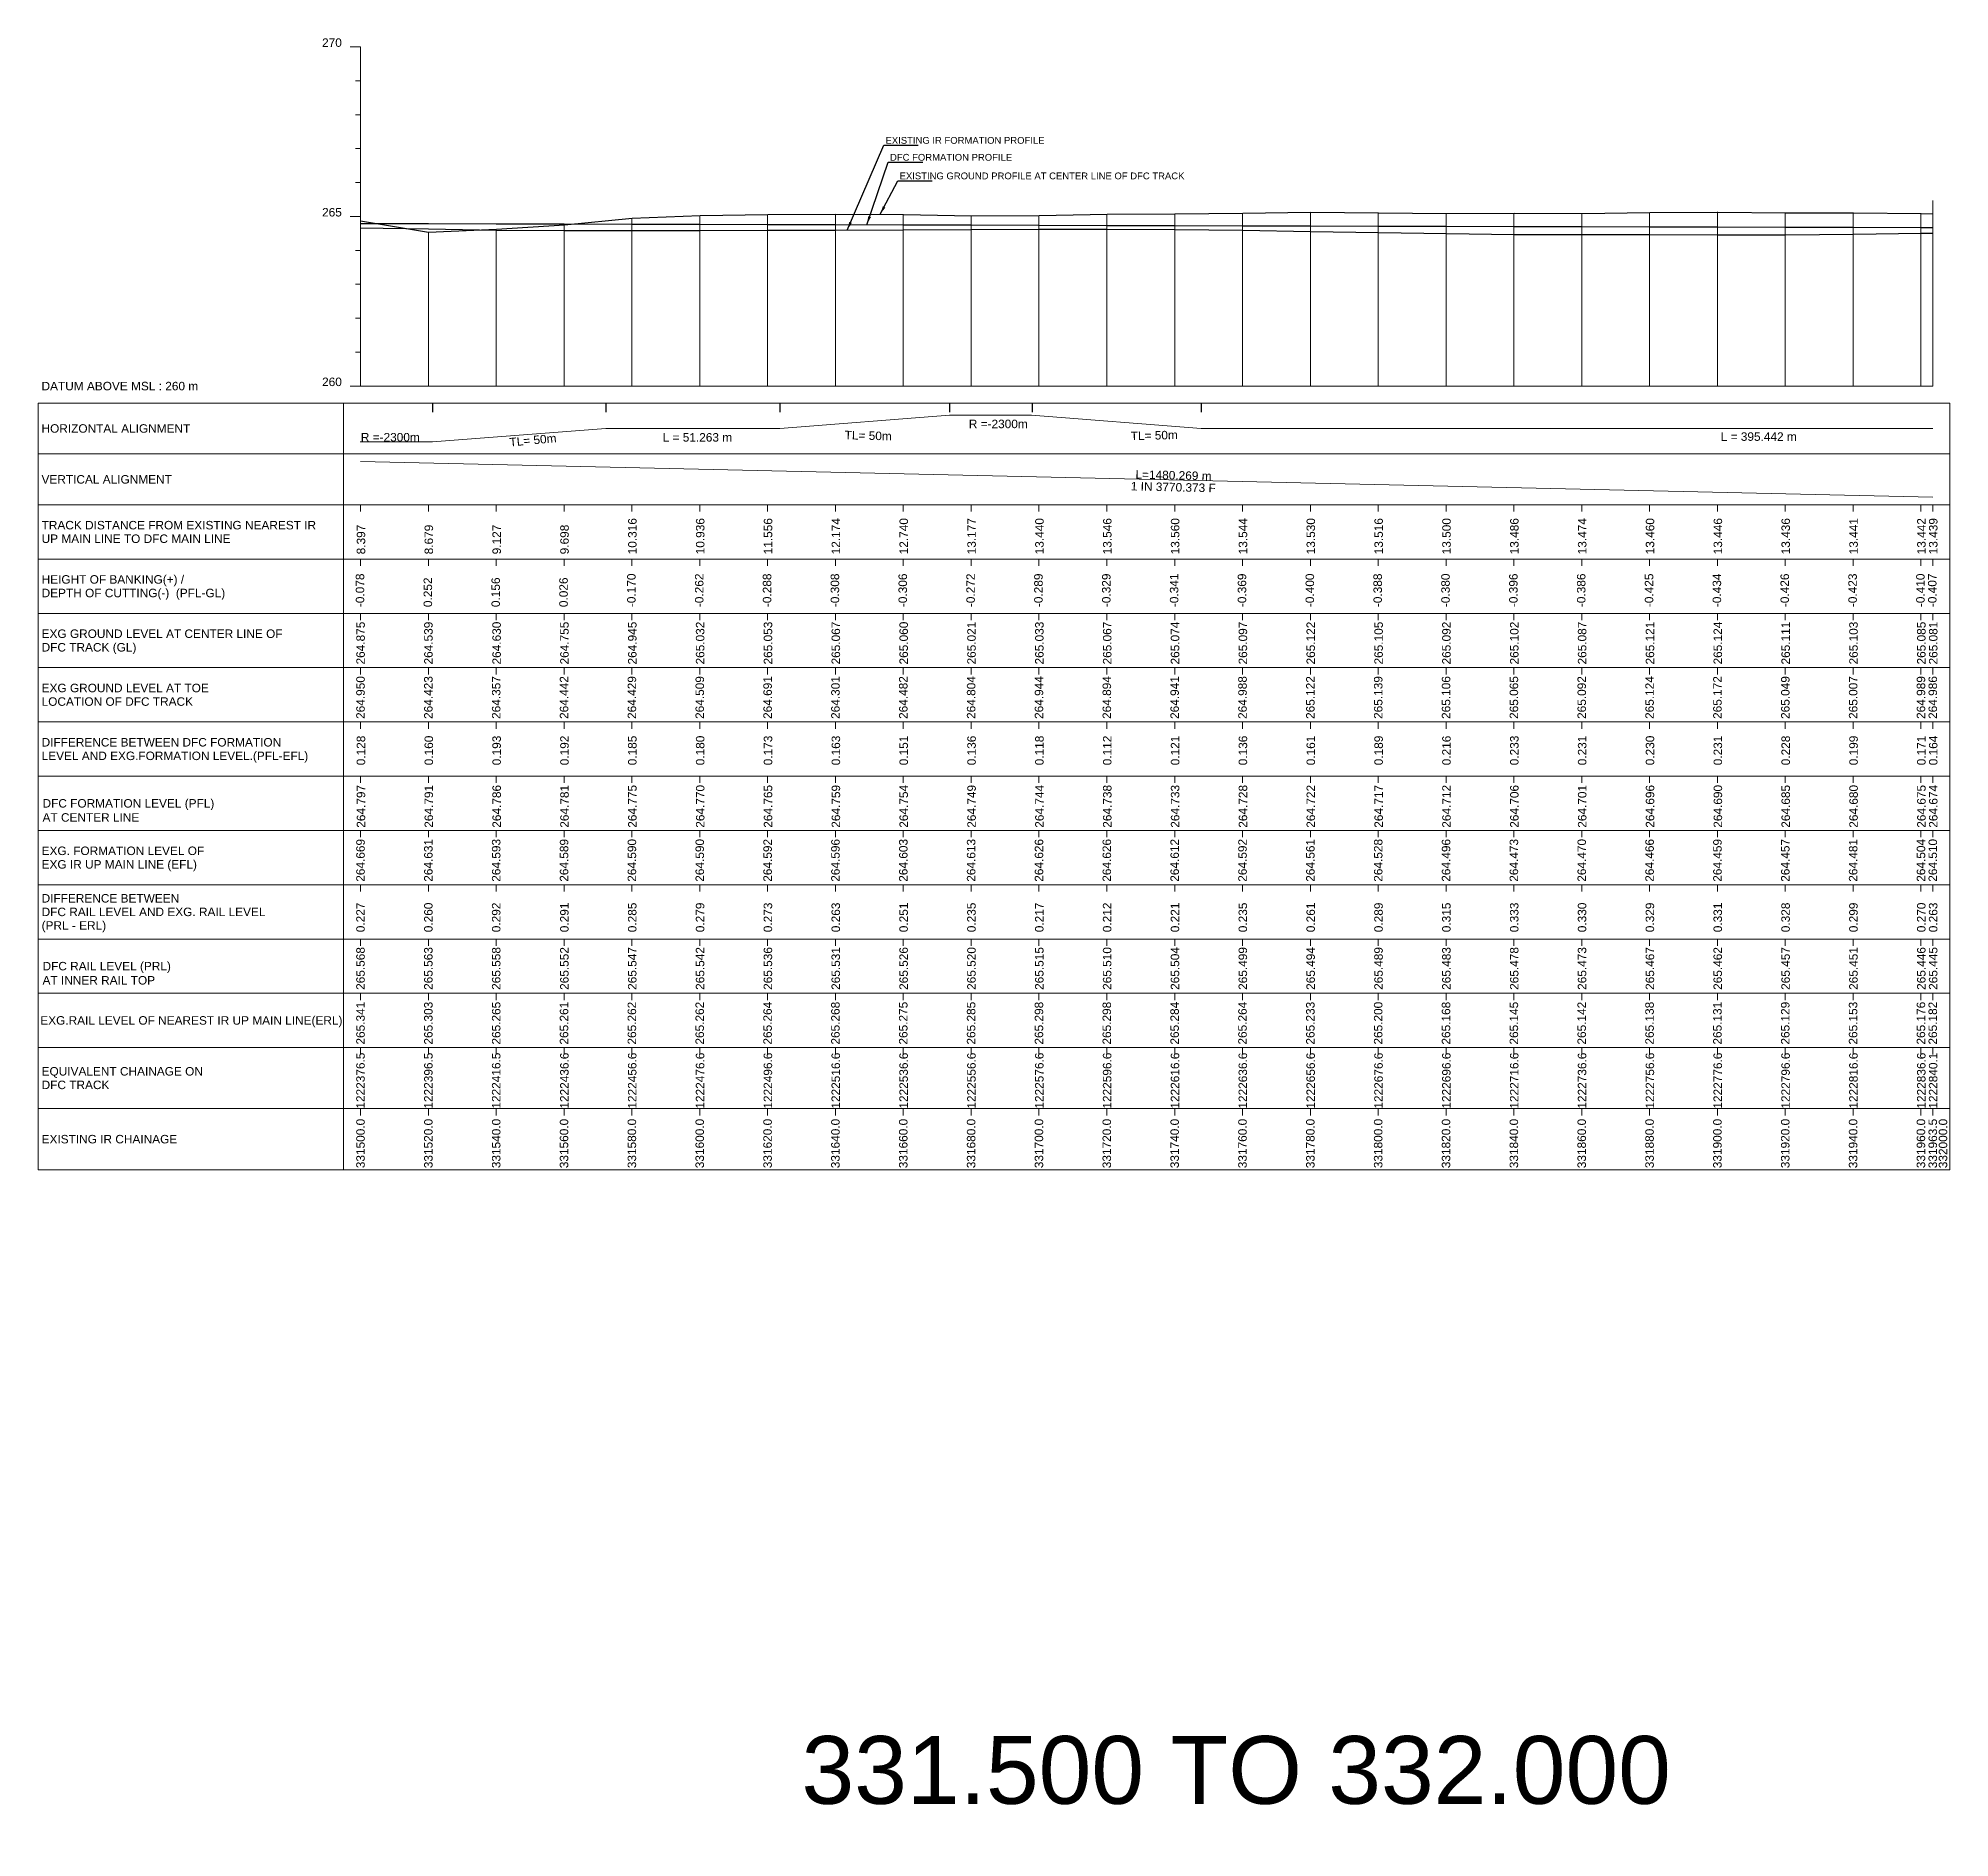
# Model space of a CAD drawing. Header units: metres. Extents: x -117481 to 30159, y 3176 to 3713.
# Drawn here: x 24905 to 25469, y 3176 to 3707 of the extents above; entities that cross this region are included whole.
import ezdxf
from ezdxf.enums import TextEntityAlignment as Align

# ---------------------------------------------------------------- set-up
doc = ezdxf.new("R2010")
doc.units = ezdxf.units.M
doc.header["$MEASUREMENT"] = 0
for name, color, linetype, lineweight in [('Horizontal Alignment', 7, 'Continuous', 0), ('LS DATUM', 7, 'Continuous', 0), ('LS DATUM X', 7, 'Continuous', 0), ('LS DATUM Y', 7, 'Continuous', 0), ('LS DIFF. EXG.RL & PRO. RL', 10, 'Continuous', 0), ('LS DIFF. PFL & EFL', 10, 'Continuous', 0), ('LS EXG FL', 7, 'Continuous', 0), ('LS EXG GL AT PRO TOE', 7, 'Continuous', 0), ('LS EXG IR CH', 7, 'Continuous', 0), ('LS EXG RL', 7, 'Continuous', 0), ('LS EXG. FL', 7, 'Continuous', 0), ('LS EXG. GL', 7, 'Continuous', 0), ('LS EXG. GL AT PRO. TOE', 7, 'Continuous', 0), ('LS EXG. IR CH', 7, 'Continuous', 0), ('LS EXG. RL', 7, 'Continuous', 0), ('LS FRAME', 7, 'Continuous', 0), ('LS HORIZONTAL ALIGNMENT', 10, 'Continuous', 0), ('LS PRL-ERL', 10, 'Continuous', 0), ('LS PRO DFCC CHAINAGE', 10, 'Continuous', 0), ('LS PRO RAIL LEVEL', 10, 'Continuous', 0), ('LS PRO. CUT & FILL', 10, 'Continuous', 0), ('LS PRO. DFCC CH', 10, 'Continuous', 0), ('LS PRO. FL', 10, 'Continuous', 0), ('LS PRO. RL', 10, 'Continuous', 0), ('LS PROFILE EXG FL', 7, 'Continuous', 25), ('LS PROFILE EXG GL', 7, 'Continuous', 30), ('LS PROFILE PRO FL', 1, 'Continuous', 30), ('LS TICKS', 7, 'Continuous', 0), ("LS TRACK CENTER's", 10, 'Continuous', 0), ('LS VERTICAL ALIGNMENT', 10, 'Continuous', 0), ('Profile Existing GL', 7, 'Continuous', 0), ('Profile Grid', 7, 'Continuous', 0)]:
    doc.layers.add(name, color=color, linetype=linetype, lineweight=lineweight)
doc.layers.add('ref text', color=3, linetype='Continuous')
doc.styles.get("Standard").update_dxf_attribs({"font": 'arial.ttf'})
doc.styles.add('Style-Arial', font='arial.ttf')
doc.styles.add('StyleArial', font='arial.ttf')
doc.dimstyles.get("Standard").update_dxf_attribs({"dimtxt": 5, "dimasz": 0.18, "dimexe": 0.18, "dimexo": 0.0625, "dimgap": 0.09, "dimtad": 0, "dimtih": 1, "dimtoh": 1, "dimdec": 4, "dimzin": 0, "dimdsep": 46, "dimtxsty": 'Standard', "dimcen": 0.09, "dimadec": 0, "dimazin": 0, "dimtfac": 1, "dimtdec": 4, "dimtofl": 0, "dimtmove": 0, "dimatfit": 3, "dimfxl": 1, "dimtolj": 1, "dimtzin": 0, "dimarcsym": 0})

msp = doc.modelspace()

# ---------------------------------------------------------------- texts
at = {"color": 1}
for s, p in [('-0.078', (25001.1, 3539.12)), ('0.252', (25021.1, 3539.12)), ('0.156', (25041.1, 3539.12)), ('0.026', (25061.1, 3539.12)), ('-0.170', (25081.1, 3539.12)), ('-0.262', (25101.1, 3539.12)), ('-0.288', (25121.1, 3539.12)), ('-0.308', (25141.1, 3539.12)), ('-0.306', (25161.1, 3539.12)), ('-0.272', (25181.1, 3539.12)), ('-0.289', (25201.1, 3539.12)), ('-0.329', (25221.1, 3539.12)), ('-0.341', (25241.1, 3539.12)), ('-0.369', (25261.1, 3539.12)), ('-0.400', (25281.1, 3539.12)), ('-0.388', (25301.1, 3539.12)), ('-0.380', (25321.1, 3539.12)), ('-0.396', (25341.1, 3539.12)), ('-0.386', (25361.1, 3539.12)), ('-0.425', (25381.1, 3539.12)), ('-0.434', (25401.1, 3539.12)), ('-0.426', (25421.1, 3539.12)), ('-0.423', (25441.1, 3539.12)), ('-0.410', (25461.1, 3539.12)), ('-0.407', (25464.59, 3539.12)), ('0.128', (25001.38, 3492.49)), ('0.160', (25021.38, 3492.49)), ('0.193', (25041.38, 3492.49)), ('0.192', (25061.38, 3492.49)), ('0.185', (25081.38, 3492.49)), ('0.180', (25101.38, 3492.49)), ('0.173', (25121.38, 3492.49)), ('0.163', (25141.38, 3492.49)), ('0.151', (25161.38, 3492.49)), ('0.136', (25181.38, 3492.49)), ('0.118', (25201.38, 3492.49)), ('0.112', (25221.38, 3492.49)), ('0.121', (25241.38, 3492.49)), ('0.136', (25261.38, 3492.49)), ('0.161', (25281.38, 3492.49)), ('0.189', (25301.38, 3492.49)), ('0.216', (25321.38, 3492.49)), ('0.233', (25341.38, 3492.49)), ('0.231', (25361.38, 3492.49)), ('0.230', (25381.38, 3492.49)), ('0.231', (25401.38, 3492.49)), ('0.228', (25421.38, 3492.49)), ('0.199', (25441.38, 3492.49)), ('0.171', (25461.38, 3492.49)), ('0.164', (25464.87, 3492.49)), ('264.797', (25001.39, 3474.08)), ('264.791', (25021.39, 3474.08)), ('264.786', (25041.39, 3474.08)), ('264.781', (25061.39, 3474.08)), ('264.775', (25081.39, 3474.08)), ('264.770', (25101.39, 3474.08)), ('264.765', (25121.39, 3474.08)), ('264.759', (25141.39, 3474.08)), ('264.754', (25161.39, 3474.08)), ('264.749', (25181.39, 3474.08)), ('264.744', (25201.39, 3474.08)), ('264.738', (25221.39, 3474.08)), ('264.733', (25241.39, 3474.08)), ('264.728', (25261.39, 3474.08)), ('264.722', (25281.39, 3474.08)), ('264.717', (25301.39, 3474.08)), ('264.712', (25321.39, 3474.08)), ('264.706', (25341.39, 3474.08)), ('264.701', (25361.39, 3474.08)), ('264.696', (25381.39, 3474.08)), ('264.690', (25401.39, 3474.08)), ('264.685', (25421.39, 3474.08)), ('264.680', (25441.39, 3474.08)), ('264.675', (25461.39, 3474.08)), ('264.674', (25464.88, 3474.08))]:
    msp.add_text(s, height=2.5, rotation=90, dxfattribs=at).set_placement(p)
at = {"layer": 'Horizontal Alignment', "color": 1, "char_height": 2.5, "attachment_point": 5, "line_spacing_factor": 0.96, "style": 'Style-Arial'}
for s, insert in [('L = 51.263 m', (25099.32, 3589.15)), ('L = 395.442 m', (25412.19, 3589.37))]:
    msp.add_mtext(s, dxfattribs=dict(at, insert=insert))
at = {"layer": 'LS DATUM', "color": 7, "style": 'StyleArial'}
msp.add_text('DATUM ABOVE MSL : 260 m', height=2.5, rotation=0, dxfattribs=at).set_placement((24905.97, 3604.28), align=Align.MIDDLE_LEFT)
at = {"layer": 'LS DATUM Y', "color": 7, "lineweight": 0, "style": 'Style-Arial'}
for s, p in [('270', (24994.5, 3704.28)), ('270', (24994.5, 3704.28)), ('265', (24994.5, 3654.28)), ('260', (24994.5, 3604.28))]:
    msp.add_text(s, height=2.5, dxfattribs=at).set_placement(p, align=Align.RIGHT)
at = {"layer": 'LS DIFF. EXG.RL & PRO. RL', "color": 10, "style": 'StyleArial'}
for s, p in [('DIFFERENCE BETWEEN ', (24906, 3453.28)), ('DFC RAIL LEVEL AND EXG. RAIL LEVEL ', (24906, 3449.28)), ('(PRL - ERL)', (24906, 3445.28))]:
    msp.add_text(s, height=2.5, rotation=0, dxfattribs=at).set_placement(p, align=Align.MIDDLE_LEFT)
at = {"layer": 'LS DIFF. PFL & EFL', "color": 10, "style": 'StyleArial'}
for s, p in [('DIFFERENCE BETWEEN DFC FORMATION ', (24906, 3499.28)), ('LEVEL AND EXG.FORMATION LEVEL.(PFL-EFL)', (24906, 3495.28))]:
    msp.add_text(s, height=2.5, rotation=0, dxfattribs=at).set_placement(p, align=Align.MIDDLE_LEFT)
at = {"layer": 'LS EXG FL', "style": 'StyleArial'}
for s, p in [('EXG. FORMATION LEVEL OF', (24906, 3467.28)), ('EXG IR UP MAIN LINE (EFL)', (24906, 3463.28))]:
    msp.add_text(s, height=2.5, rotation=0, dxfattribs=at).set_placement(p, align=Align.MIDDLE_LEFT)
at = {"layer": 'LS EXG GL AT PRO TOE', "color": 7, "style": 'StyleArial'}
for s, p in [('EXG GROUND LEVEL AT TOE', (24906, 3515.28)), ('LOCATION OF DFC TRACK', (24906, 3511.28))]:
    msp.add_text(s, height=2.5, rotation=0, dxfattribs=at).set_placement(p, align=Align.MIDDLE_LEFT)
at = {"layer": 'LS EXG IR CH', "style": 'Style-Arial'}
for s, p in [('331500.0', (25000, 3388.28)), ('331520.0', (25020, 3388.28)), ('331540.0', (25040, 3388.28)), ('331560.0', (25060, 3388.28)), ('331580.0', (25080, 3388.28)), ('331600.0', (25100, 3388.28)), ('331620.0', (25120, 3388.28)), ('331640.0', (25140, 3388.28)), ('331660.0', (25160, 3388.28)), ('331680.0', (25180, 3388.28)), ('331700.0', (25200, 3388.28)), ('331720.0', (25220, 3388.28)), ('331740.0', (25240, 3388.28)), ('331760.0', (25260, 3388.28)), ('331780.0', (25280, 3388.28)), ('331800.0', (25300, 3388.28)), ('331820.0', (25320, 3388.28)), ('331840.0', (25340, 3388.28)), ('331860.0', (25360, 3388.28)), ('331880.0', (25380, 3388.28)), ('331900.0', (25400, 3388.28)), ('331920.0', (25420, 3388.28)), ('331940.0', (25440, 3388.28)), ('331960.0', (25460, 3388.28)), ('331963.5', (25463.49, 3388.28)), ('332000.0', (25466.5, 3388.28))]:
    msp.add_text(s, height=2.5, rotation=90, dxfattribs=at).set_placement(p, align=Align.MIDDLE_RIGHT)
at = {"layer": 'LS EXG RL', "style": 'Style-Arial'}
for s, p in [('265.341', (25000, 3422.78)), ('265.303', (25020, 3422.78)), ('265.265', (25040, 3422.78)), ('265.261', (25060, 3422.78)), ('265.262', (25080, 3422.78)), ('265.262', (25100, 3422.78)), ('265.264', (25120, 3422.78)), ('265.268', (25140, 3422.78)), ('265.275', (25160, 3422.78)), ('265.285', (25180, 3422.78)), ('265.298', (25200, 3422.78)), ('265.298', (25220, 3422.78)), ('265.284', (25240, 3422.78)), ('265.264', (25260, 3422.78)), ('265.233', (25280, 3422.78)), ('265.200', (25300, 3422.78)), ('265.168', (25320, 3422.78)), ('265.145', (25340, 3422.78)), ('265.142', (25360, 3422.78)), ('265.138', (25380, 3422.78)), ('265.131', (25400, 3422.78)), ('265.129', (25420, 3422.78)), ('265.153', (25440, 3422.78)), ('265.176', (25460, 3422.78)), ('265.182', (25463.49, 3422.78))]:
    msp.add_text(s, height=2.5, rotation=90, dxfattribs=at).set_placement(p, align=Align.MIDDLE_RIGHT)
at = {"layer": 'LS EXG. FL'}
for s, p in [('264.669', (25000, 3470.78)), ('264.631', (25020, 3470.78)), ('264.593', (25040, 3470.78)), ('264.589', (25060.01, 3470.78)), ('264.590', (25080.01, 3470.78)), ('264.590', (25100.01, 3470.78)), ('264.592', (25120.01, 3470.78)), ('264.596', (25140.01, 3470.78)), ('264.603', (25160.01, 3470.78)), ('264.613', (25180.01, 3470.78)), ('264.626', (25200.01, 3470.78)), ('264.626', (25220.01, 3470.78)), ('264.612', (25240.01, 3470.78)), ('264.592', (25260.01, 3470.78)), ('264.561', (25280.01, 3470.78)), ('264.528', (25300.01, 3470.78)), ('264.496', (25320.01, 3470.78)), ('264.473', (25340.01, 3470.78)), ('264.470', (25360.01, 3470.78)), ('264.466', (25380.01, 3470.78)), ('264.459', (25400.01, 3470.78)), ('264.457', (25420.02, 3470.78)), ('264.481', (25440.02, 3470.78)), ('264.504', (25460.01, 3470.78)), ('264.510', (25463.5, 3470.78))]:
    msp.add_text(s, height=2.5, rotation=90, dxfattribs=at).set_placement(p, align=Align.MIDDLE_RIGHT)
at = {"layer": 'LS EXG. GL', "color": 7, "style": 'StyleArial'}
for s, p in [('EXG GROUND LEVEL AT CENTER LINE OF ', (24906, 3531.28)), ('DFC TRACK (GL)', (24906, 3527.28))]:
    msp.add_text(s, height=2.5, rotation=0, dxfattribs=at).set_placement(p, align=Align.MIDDLE_LEFT)
at = {"layer": 'LS EXG. GL AT PRO. TOE'}
for s, p in [('264.950', (25000, 3518.78)), ('264.423', (25020, 3518.78)), ('264.357', (25040, 3518.78)), ('264.442', (25060.01, 3518.78)), ('264.429', (25080.01, 3518.78)), ('264.509', (25100.01, 3518.78)), ('264.691', (25120.01, 3518.78)), ('264.301', (25140.01, 3518.78)), ('264.482', (25160.01, 3518.78)), ('264.804', (25180.01, 3518.78)), ('264.944', (25200.01, 3518.78)), ('264.894', (25220.01, 3518.78)), ('264.941', (25240.01, 3518.78)), ('264.988', (25260.01, 3518.78)), ('265.122', (25280.01, 3518.78)), ('265.139', (25300.01, 3518.78)), ('265.106', (25320.01, 3518.78)), ('265.065', (25340.01, 3518.78)), ('265.092', (25360.01, 3518.78)), ('265.124', (25380.01, 3518.78)), ('265.172', (25400.01, 3518.78)), ('265.049', (25420.02, 3518.78)), ('265.007', (25440.02, 3518.78)), ('264.989', (25460.01, 3518.78)), ('264.986', (25463.5, 3518.78))]:
    msp.add_text(s, height=2.5, rotation=90, dxfattribs=at).set_placement(p, align=Align.MIDDLE_RIGHT)
at = {"layer": 'LS EXG. IR CH', "style": 'StyleArial'}
msp.add_text('EXISTING IR CHAINAGE', height=2.5, rotation=0, dxfattribs=at).set_placement((24906, 3382.28), align=Align.MIDDLE_LEFT)
at = {"layer": 'LS EXG. RL', "style": 'StyleArial'}
msp.add_text('EXG.RAIL LEVEL OF NEAREST IR UP MAIN LINE(ERL)', height=2.5, rotation=0, dxfattribs=at).set_placement((24905.61, 3417.28), align=Align.MIDDLE_LEFT)
at = {"layer": 'LS HORIZONTAL ALIGNMENT', "style": 'StyleArial'}
msp.add_text('HORIZONTAL ALIGNMENT', height=2.5, rotation=0, dxfattribs=at).set_placement((24905.97, 3591.78), align=Align.MIDDLE_LEFT)
at = {"layer": 'LS HORIZONTAL ALIGNMENT', "lineweight": 0, "char_height": 2.5, "attachment_point": 5, "line_spacing_factor": 0.6, "style": 'Style-Arial'}
for insert in [(25008.79, 3589.19), (25188.01, 3593.1)]:
    msp.add_mtext('R =-2300m', dxfattribs=dict(at, insert=insert))
for insert, rotation in [((25050.84, 3588.33), 5.2918), ((25149.67, 3589.67), 358.5565), ((25233.99, 3589.73), 1.4435)]:
    msp.add_mtext('TL= 50m', dxfattribs=dict(at, insert=insert, rotation=rotation))
at = {"layer": 'LS PRL-ERL'}
for s, p in [('0.227', (25001.25, 3443.28)), ('0.260', (25021.25, 3443.28)), ('0.292', (25041.25, 3443.28)), ('0.291', (25061.35, 3443.28)), ('0.285', (25081.35, 3443.28)), ('0.279', (25101.35, 3443.28)), ('0.273', (25121.35, 3443.28)), ('0.263', (25141.35, 3443.28)), ('0.251', (25161.35, 3443.28)), ('0.235', (25181.35, 3443.28)), ('0.217', (25201.35, 3443.28)), ('0.212', (25221.35, 3443.28)), ('0.221', (25241.35, 3443.28)), ('0.235', (25261.35, 3443.28)), ('0.261', (25281.35, 3443.28)), ('0.289', (25301.35, 3443.28)), ('0.315', (25321.35, 3443.28)), ('0.333', (25341.35, 3443.28)), ('0.330', (25361.35, 3443.28)), ('0.329', (25381.35, 3443.28)), ('0.331', (25401.35, 3443.28)), ('0.328', (25421.35, 3443.28)), ('0.299', (25441.35, 3443.28)), ('0.270', (25461.35, 3443.28)), ('0.263', (25464.85, 3443.28))]:
    msp.add_text(s, height=2.5, rotation=90, dxfattribs=at).set_placement(p)
at = {"layer": 'LS PRO DFCC CHAINAGE'}
for s, p in [('1222376.5', (25001.25, 3391.28)), ('1222396.5', (25021.25, 3391.28)), ('1222416.5', (25041.25, 3391.28)), ('1222436.6', (25061.35, 3391.28)), ('1222456.6', (25081.35, 3391.28)), ('1222476.6', (25101.35, 3391.28)), ('1222496.6', (25121.35, 3391.28)), ('1222516.6', (25141.35, 3391.28)), ('1222536.6', (25161.35, 3391.28)), ('1222556.6', (25181.35, 3391.28)), ('1222576.6', (25201.35, 3391.28)), ('1222596.6', (25221.35, 3391.28)), ('1222616.6', (25241.35, 3391.28)), ('1222636.6', (25261.35, 3391.28)), ('1222656.6', (25281.35, 3391.28)), ('1222676.6', (25301.35, 3391.28)), ('1222696.6', (25321.35, 3391.28)), ('1222716.6', (25341.35, 3391.28)), ('1222736.6', (25361.35, 3391.28)), ('1222756.6', (25381.35, 3391.28)), ('1222776.6', (25401.35, 3391.28)), ('1222796.6', (25421.35, 3391.28)), ('1222816.6', (25441.35, 3391.28)), ('1222836.6', (25461.35, 3391.28)), ('1222840.1', (25464.85, 3391.28))]:
    msp.add_text(s, height=2.5, rotation=90, dxfattribs=at).set_placement(p)
at = {"layer": 'LS PRO RAIL LEVEL'}
for s, p in [('265.568', (25001.25, 3426.28)), ('265.563', (25021.25, 3426.28)), ('265.558', (25041.25, 3426.28)), ('265.552', (25061.35, 3426.28)), ('265.547', (25081.35, 3426.28)), ('265.542', (25101.35, 3426.28)), ('265.536', (25121.35, 3426.28)), ('265.531', (25141.35, 3426.28)), ('265.526', (25161.35, 3426.28)), ('265.520', (25181.35, 3426.28)), ('265.515', (25201.35, 3426.28)), ('265.510', (25221.35, 3426.28)), ('265.504', (25241.35, 3426.28)), ('265.499', (25261.35, 3426.28)), ('265.494', (25281.35, 3426.28)), ('265.489', (25301.35, 3426.28)), ('265.483', (25321.35, 3426.28)), ('265.478', (25341.35, 3426.28)), ('265.473', (25361.35, 3426.28)), ('265.467', (25381.35, 3426.28)), ('265.462', (25401.35, 3426.28)), ('265.457', (25421.35, 3426.28)), ('265.451', (25441.35, 3426.28)), ('265.446', (25461.35, 3426.28)), ('265.445', (25464.85, 3426.28))]:
    msp.add_text(s, height=2.5, rotation=90, dxfattribs=at).set_placement(p)
at = {"layer": 'LS PRO. CUT & FILL', "color": 10, "style": 'StyleArial'}
for s, p in [('HEIGHT OF BANKING(+) /', (24906, 3547.28)), ('DEPTH OF CUTTING(-)  (PFL-GL)', (24906, 3543.28))]:
    msp.add_text(s, height=2.5, rotation=0, dxfattribs=at).set_placement(p, align=Align.MIDDLE_LEFT)
at = {"layer": 'LS PRO. DFCC CH', "color": 10, "style": 'Style-Arial'}
for s, p in [('EQUIVALENT CHAINAGE ON ', (24906, 3402.28)), ('DFC TRACK', (24906, 3398.28))]:
    msp.add_text(s, height=2.5, rotation=0, dxfattribs=at).set_placement(p, align=Align.MIDDLE_LEFT)
at = {"layer": 'LS PRO. FL', "color": 10, "insert": (24906.27, 3482.53), "char_height": 2.5, "width": 91.0756, "attachment_point": 1, "rotation": 0, "style": 'StyleArial'}
msp.add_mtext('DFC FORMATION LEVEL (PFL) \\PAT CENTER LINE ', dxfattribs=at)
at = {"layer": 'LS PRO. RL', "color": 10, "insert": (24906.27, 3434.53), "char_height": 2.5, "width": 81.9168, "attachment_point": 1, "rotation": 0, "style": 'StyleArial'}
msp.add_mtext('DFC RAIL LEVEL (PRL) \\PAT INNER RAIL TOP', dxfattribs=at)
at = {"layer": 'LS PROFILE EXG FL', "color": 7, "linetype": 'Continuous', "lineweight": 0, "style": 'Style-Arial'}
msp.add_text('EXISTING IR FORMATION PROFILE', height=2, dxfattribs=at).set_placement((25154.77, 3675.71, 0))
at = {"layer": 'LS PROFILE EXG GL', "color": 7, "lineweight": 0, "style": 'Style-Arial'}
msp.add_text('EXISTING GROUND PROFILE AT CENTER LINE OF DFC TRACK', height=2, dxfattribs=at).set_placement((25158.92, 3665.24))
at = {"layer": 'LS PROFILE PRO FL', "style": 'Style-Arial'}
msp.add_text(' DFC FORMATION PROFILE', height=2, dxfattribs=at).set_placement((25155.32, 3670.72, 0))
at = {"layer": "LS TRACK CENTER's", "color": 10, "style": 'StyleArial'}
for s, p in [('TRACK DISTANCE FROM EXISTING NEAREST IR ', (24906, 3563.28)), ('UP MAIN LINE TO DFC MAIN LINE', (24906, 3559.28))]:
    msp.add_text(s, height=2.5, rotation=0, dxfattribs=at).set_placement(p, align=Align.MIDDLE_LEFT)
at = {"layer": 'LS VERTICAL ALIGNMENT', "style": 'StyleArial'}
msp.add_text('VERTICAL ALIGNMENT', height=2.5, rotation=0, dxfattribs=at).set_placement((24905.97, 3576.78), align=Align.MIDDLE_LEFT)
at = {"layer": 'LS VERTICAL ALIGNMENT', "lineweight": 0, "insert": (25239.64, 3576.23), "char_height": 2.5, "attachment_point": 5, "rotation": 358.7023, "line_spacing_factor": 0.84, "style": 'Style-Arial'}
msp.add_mtext('L=1480.269 m\\P1 IN 3770.373 F', dxfattribs=at)
at = {"layer": 'Profile Existing GL', "color": 7, "style": 'Style-Arial'}
for s, p in [('264.875', (25000.02, 3528.52)), ('264.539', (25020.02, 3528.52)), ('264.630', (25040.12, 3528.52)), ('264.755', (25060.12, 3528.52)), ('264.945', (25080.12, 3528.52)), ('265.032', (25100.12, 3528.52)), ('265.053', (25120.12, 3528.52)), ('265.067', (25140.12, 3528.52)), ('265.060', (25160.12, 3528.52)), ('265.021', (25180.12, 3528.52)), ('265.033', (25200.12, 3528.52)), ('265.067', (25220.12, 3528.52)), ('265.074', (25240.12, 3528.52)), ('265.097', (25260.12, 3528.52)), ('265.122', (25280.12, 3528.52)), ('265.105', (25300.12, 3528.52)), ('265.092', (25320.12, 3528.52)), ('265.102', (25340.12, 3528.52)), ('265.087', (25360.12, 3528.52)), ('265.121', (25380.12, 3528.52)), ('265.124', (25400.12, 3528.52)), ('265.111', (25420.12, 3528.52)), ('265.103', (25440.12, 3528.52)), ('265.085', (25460.12, 3528.52)), ('265.081', (25463.62, 3528.52))]:
    msp.add_text(s, height=2.5, rotation=90, dxfattribs=at).set_placement(p, align=Align.MIDDLE_CENTER)
at = {"layer": 'ref text', "color": 3, "insert": (25130, 3186.05), "char_height": 20, "width": 256.3165, "attachment_point": 7, "bg_fill": 3, "box_fill_scale": 1.5, "bg_fill_color": 256, "bg_fill_transparency": 0}
msp.add_mtext('331.500 TO 332.000', dxfattribs=at)

# ---------------------------------------------------------------- blocks, each defined once
blk = doc.blocks.new('A$C83a34831')
at = {"color": 1}
for s, p in [('8.397', (0, 0)), ('8.679', (20, 0)), ('9.127', (40, 0)), ('9.698', (60, 0)), ('10.316', (80, 0)), ('10.936', (100, 0)), ('11.556', (120, 0)), ('12.174', (140, 0)), ('12.740', (160, 0)), ('13.177', (180, 0)), ('13.440', (200, 0)), ('13.546', (220, 0)), ('13.560', (240, 0)), ('13.544', (260, 0)), ('13.530', (280, 0)), ('13.516', (300, 0)), ('13.500', (320, 0)), ('13.486', (340, 0)), ('13.474', (360, 0)), ('13.460', (380, 0)), ('13.446', (400, 0)), ('13.436', (420, 0)), ('13.441', (440, 0)), ('13.442', (460, 0)), ('13.439', (463.49, 0))]:
    blk.add_text(s, height=2.5, rotation=90, dxfattribs=at).set_placement(p)

# ---------------------------------------------------------------- linework, layer by layer
at = {"color": 0}
for p, q in [((25021.27, 3599.28), (25021.27, 3596.54)), ((25072.37, 3599.28), (25072.37, 3596.54)), ((25123.64, 3599.28), (25123.64, 3596.54)), ((25173.64, 3599.28), (25173.64, 3596.54)), ((25198.04, 3599.28), (25198.04, 3596.54)), ((25247.84, 3599.28), (25247.84, 3596.54))]:
    msp.add_line(p, q, dxfattribs=at)
at = {"color": 0, "lineweight": 30}
msp.add_lwpolyline([(25000, 3653.03), (25020, 3649.67), (25040.1, 3650.58), (25060.1, 3651.83), (25080.1, 3653.73), (25100.1, 3654.6), (25120.1, 3654.81), (25140.1, 3654.95), (25160.1, 3654.88), (25180.1, 3654.49), (25200.1, 3654.61), (25220.1, 3654.95), (25240.1, 3655.02), (25260.1, 3655.25), (25280.1, 3655.5), (25300.1, 3655.33), (25320.1, 3655.2), (25340.1, 3655.3), (25360.1, 3655.15), (25380.1, 3655.49), (25400.1, 3655.52), (25420.1, 3655.39), (25440.1, 3655.31), (25460.1, 3655.13), (25463.6, 3655.09)], dxfattribs=at)
at = {"color": 1, "lineweight": 30}
msp.add_lwpolyline([(25000, 3652.25), (25020, 3652.19), (25040, 3652.14), (25060, 3652.09), (25080, 3652.03), (25100, 3651.98), (25120, 3651.93), (25140, 3651.87), (25160, 3651.82), (25180, 3651.77), (25200, 3651.72), (25220, 3651.66), (25240, 3651.61), (25260, 3651.56), (25280, 3651.5), (25300, 3651.45), (25320, 3651.4), (25340, 3651.34), (25360, 3651.29), (25380, 3651.24), (25400, 3651.18), (25420, 3651.13), (25440, 3651.08), (25460, 3651.03), (25463.49, 3651.02)], dxfattribs=at)
at = {"color": 0, "lineweight": 25}
msp.add_lwpolyline([(25000, 3650.97), (25020, 3650.59), (25040.1, 3650.21), (25060.1, 3650.17), (25080.1, 3650.18), (25100.1, 3650.18), (25120.1, 3650.2), (25140.1, 3650.24), (25160.1, 3650.31), (25180.1, 3650.41), (25200.1, 3650.54), (25220.1, 3650.54), (25240.1, 3650.4), (25260.1, 3650.2), (25280.1, 3649.89), (25300.1, 3649.56), (25320.1, 3649.24), (25340.1, 3649.01), (25360.1, 3648.98), (25380.1, 3648.94), (25400.1, 3648.87), (25420.1, 3648.85), (25440.1, 3649.09), (25460.1, 3649.32), (25463.6, 3649.38)], dxfattribs=at)
at = {"layer": 'LS DATUM X', "color": 7, "linetype": 'Continuous', "lineweight": 0}
msp.add_line((25000, 3604.28), (25463.5, 3604.28), dxfattribs=at)
at = {"layer": 'LS DATUM Y', "color": 7, "linetype": 'Continuous', "lineweight": 0}
for p, q in [((24997, 3704.28), (25000, 3704.28)), ((24997, 3704.28), (25000, 3704.28)), ((25000, 3604.28), (25000, 3704.28)), ((24998.5, 3694.28), (25000, 3694.28)), ((24998.5, 3684.28), (25000, 3684.28)), ((24998.5, 3674.28), (25000, 3674.28)), ((24998.5, 3664.28), (25000, 3664.28)), ((24997, 3654.28), (25000, 3654.28)), ((24998.5, 3644.28), (25000, 3644.28)), ((24998.5, 3634.28), (25000, 3634.28)), ((24998.5, 3624.28), (25000, 3624.28)), ((24998.5, 3614.28), (25000, 3614.28)), ((24997, 3604.28), (25000, 3604.28))]:
    msp.add_line(p, q, dxfattribs=at)
at = {"layer": 'LS FRAME'}
for points in [[(24995, 3373.28), (24905, 3373.28), (24905, 3599.28)], [(24905, 3599.28), (24995, 3599.28)], [(24995, 3584.28), (24905, 3584.28)], [(24995, 3569.28), (24905, 3569.28)], [(24995, 3553.28), (24905, 3553.28)], [(24905, 3553.28), (24995, 3553.28)], [(24995, 3537.28), (24905, 3537.28)], [(24905, 3537.28), (24995, 3537.28)], [(24995, 3521.28), (24905, 3521.28)], [(24905, 3521.28), (24995, 3521.28)], [(24995, 3505.28), (24905, 3505.28)], [(24995, 3489.28), (24905, 3489.28)], [(24905, 3489.28), (24995, 3489.28)], [(24995, 3473.28), (24905, 3473.28)], [(24905, 3473.28), (24995, 3473.28)], [(24995, 3457.28), (24905, 3457.28)], [(24905, 3457.28), (24995, 3457.28)], [(24995, 3441.28), (24905, 3441.28)], [(24905, 3441.28), (24995, 3441.28)], [(24995, 3425.28), (24905, 3425.28)], [(24995, 3409.28), (24905, 3409.28)], [(24995, 3391.28), (24905, 3391.28)]]:
    msp.add_lwpolyline(points, dxfattribs=at)
at = {"layer": 'LS FRAME', "color": 7, "linetype": 'Continuous', "lineweight": 0, "flags": 128}
for points in [[(24995, 3584.28), (25468.5, 3584.28), (25468.5, 3599.28), (24995, 3599.28), (24995, 3584.28)], [(24995, 3569.28), (25468.5, 3569.28), (25468.5, 3584.28), (24995, 3584.28), (24995, 3569.28)], [(24995, 3553.28), (25468.5, 3553.28), (25468.5, 3569.28), (24995, 3569.28), (24995, 3553.28)], [(24995, 3537.28), (25468.5, 3537.28), (25468.5, 3553.28), (24995, 3553.28), (24995, 3537.28)], [(24995, 3521.28), (25468.5, 3521.28), (25468.5, 3537.28), (24995, 3537.28), (24995, 3521.28)], [(24995, 3505.28), (25468.5, 3505.28), (25468.5, 3521.28), (24995, 3521.28), (24995, 3505.28)], [(24995, 3489.28), (25468.5, 3489.28), (25468.5, 3505.28), (24995, 3505.28), (24995, 3489.28)], [(24995, 3473.28), (25468.5, 3473.28), (25468.5, 3489.28), (24995, 3489.28), (24995, 3473.28)], [(24995, 3457.28), (25468.5, 3457.28), (25468.5, 3473.28), (24995, 3473.28), (24995, 3457.28)], [(24995, 3441.28), (25468.5, 3441.28), (25468.5, 3457.28), (24995, 3457.28), (24995, 3441.28)], [(24995, 3425.28), (25468.5, 3425.28), (25468.5, 3441.28), (24995, 3441.28), (24995, 3425.28)], [(24995, 3409.28), (25468.5, 3409.28), (25468.5, 3425.28), (24995, 3425.28), (24995, 3409.28)], [(24995, 3391.28), (25468.5, 3391.28), (25468.5, 3409.28), (24995, 3409.28), (24995, 3391.28)], [(24995, 3373.28), (25468.5, 3373.28), (25468.5, 3391.28), (24995, 3391.28), (24995, 3373.28)]]:
    msp.add_lwpolyline(points, close=True, dxfattribs=at)
at = {"layer": 'LS FRAME', "color": 7, "linetype": 'Continuous', "lineweight": 0}
msp.add_3dface([(24995, 3505.28), (24915, 3505.28), (24915, 3505.28)], dxfattribs=at)
at = {"layer": 'LS HORIZONTAL ALIGNMENT', "lineweight": 0, "flags": 128}
msp.add_lwpolyline([(24999.89, 3587.83), (25021.27, 3587.83), (25072.37, 3591.78), (25123.64, 3591.78), (25173.64, 3595.73), (25197.85, 3595.73), (25247.85, 3591.78), (25463.5, 3591.78)], dxfattribs=at)
at = {"layer": 'LS TICKS', "color": 7, "linetype": 'Continuous', "lineweight": 0, "flags": 128}
for points in [[(25000, 3567.28), (25000, 3569.28)], [(25020, 3567.28), (25020, 3569.28)], [(25040, 3567.28), (25040, 3569.28)], [(25060.01, 3567.28), (25060.01, 3569.28)], [(25080.01, 3567.28), (25080.01, 3569.28)], [(25100.01, 3567.28), (25100.01, 3569.28)], [(25120.01, 3567.28), (25120.01, 3569.28)], [(25140.01, 3567.28), (25140.01, 3569.28)], [(25160.01, 3567.28), (25160.01, 3569.28)], [(25180.01, 3567.28), (25180.01, 3569.28)], [(25200.01, 3567.28), (25200.01, 3569.28)], [(25220.01, 3567.28), (25220.01, 3569.28)], [(25240.01, 3567.28), (25240.01, 3569.28)], [(25260.01, 3567.28), (25260.01, 3569.28)], [(25280.01, 3567.28), (25280.01, 3569.28)], [(25300.01, 3567.28), (25300.01, 3569.28)], [(25320.01, 3567.28), (25320.01, 3569.28)], [(25340.01, 3567.28), (25340.01, 3569.28)], [(25360.01, 3567.28), (25360.01, 3569.28)], [(25380.01, 3567.28), (25380.01, 3569.28)], [(25400.01, 3567.28), (25400.01, 3569.28)], [(25420.02, 3567.28), (25420.02, 3569.28)], [(25440.02, 3567.28), (25440.02, 3569.28)], [(25460.01, 3567.28), (25460.01, 3569.28)], [(25463.5, 3567.28), (25463.5, 3569.28)], [(25000, 3551.28), (25000, 3553.28)], [(25020, 3551.28), (25020, 3553.28)], [(25040, 3551.28), (25040, 3553.28)], [(25060.01, 3551.28), (25060.01, 3553.28)], [(25080.01, 3551.28), (25080.01, 3553.28)], [(25100.01, 3551.28), (25100.01, 3553.28)], [(25120.01, 3551.28), (25120.01, 3553.28)], [(25140.01, 3551.28), (25140.01, 3553.28)], [(25160.01, 3551.28), (25160.01, 3553.28)], [(25180.01, 3551.28), (25180.01, 3553.28)], [(25200.01, 3551.28), (25200.01, 3553.28)], [(25220.01, 3551.28), (25220.01, 3553.28)], [(25240.01, 3551.28), (25240.01, 3553.28)], [(25260.01, 3551.28), (25260.01, 3553.28)], [(25280.01, 3551.28), (25280.01, 3553.28)], [(25300.01, 3551.28), (25300.01, 3553.28)], [(25320.01, 3551.28), (25320.01, 3553.28)], [(25340.01, 3551.28), (25340.01, 3553.28)], [(25360.01, 3551.28), (25360.01, 3553.28)], [(25380.01, 3551.28), (25380.01, 3553.28)], [(25400.01, 3551.28), (25400.01, 3553.28)], [(25420.02, 3551.28), (25420.02, 3553.28)], [(25440.02, 3551.28), (25440.02, 3553.28)], [(25460.01, 3551.28), (25460.01, 3553.28)], [(25463.5, 3551.28), (25463.5, 3553.28)], [(25000, 3535.28), (25000, 3537.28)], [(25020, 3535.28), (25020, 3537.28)], [(25040, 3535.28), (25040, 3537.28)], [(25060.01, 3535.28), (25060.01, 3537.28)], [(25080.01, 3535.28), (25080.01, 3537.28)], [(25100.01, 3535.28), (25100.01, 3537.28)], [(25120.01, 3535.28), (25120.01, 3537.28)], [(25140.01, 3535.28), (25140.01, 3537.28)], [(25160.01, 3535.28), (25160.01, 3537.28)], [(25180.01, 3535.28), (25180.01, 3537.28)], [(25200.01, 3535.28), (25200.01, 3537.28)], [(25220.01, 3535.28), (25220.01, 3537.28)], [(25240.01, 3535.28), (25240.01, 3537.28)], [(25260.01, 3535.28), (25260.01, 3537.28)], [(25280.01, 3535.28), (25280.01, 3537.28)], [(25300.01, 3535.28), (25300.01, 3537.28)], [(25320.01, 3535.28), (25320.01, 3537.28)], [(25340.01, 3535.28), (25340.01, 3537.28)], [(25360.01, 3535.28), (25360.01, 3537.28)], [(25380.01, 3535.28), (25380.01, 3537.28)], [(25400.01, 3535.28), (25400.01, 3537.28)], [(25420.02, 3535.28), (25420.02, 3537.28)], [(25440.02, 3535.28), (25440.02, 3537.28)], [(25460.01, 3535.28), (25460.01, 3537.28)], [(25463.5, 3535.28), (25463.5, 3537.28)], [(25000, 3519.28), (25000, 3521.28)], [(25020, 3519.28), (25020, 3521.28)], [(25040, 3519.28), (25040, 3521.28)], [(25060.01, 3519.28), (25060.01, 3521.28)], [(25080.01, 3519.28), (25080.01, 3521.28)], [(25100.01, 3519.28), (25100.01, 3521.28)], [(25120.01, 3519.28), (25120.01, 3521.28)], [(25140.01, 3519.28), (25140.01, 3521.28)], [(25160.01, 3519.28), (25160.01, 3521.28)], [(25180.01, 3519.28), (25180.01, 3521.28)], [(25200.01, 3519.28), (25200.01, 3521.28)], [(25220.01, 3519.28), (25220.01, 3521.28)], [(25240.01, 3519.28), (25240.01, 3521.28)], [(25260.01, 3519.28), (25260.01, 3521.28)], [(25280.01, 3519.28), (25280.01, 3521.28)], [(25300.01, 3519.28), (25300.01, 3521.28)], [(25320.01, 3519.28), (25320.01, 3521.28)], [(25340.01, 3519.28), (25340.01, 3521.28)], [(25360.01, 3519.28), (25360.01, 3521.28)], [(25380.01, 3519.28), (25380.01, 3521.28)], [(25400.01, 3519.28), (25400.01, 3521.28)], [(25420.02, 3519.28), (25420.02, 3521.28)], [(25440.02, 3519.28), (25440.02, 3521.28)], [(25460.01, 3519.28), (25460.01, 3521.28)], [(25463.5, 3519.28), (25463.5, 3521.28)], [(25000, 3503.28), (25000, 3505.28)], [(25020, 3503.28), (25020, 3505.28)], [(25040, 3503.28), (25040, 3505.28)], [(25060.01, 3503.28), (25060.01, 3505.28)], [(25080.01, 3503.28), (25080.01, 3505.28)], [(25100.01, 3503.28), (25100.01, 3505.28)], [(25120.01, 3503.28), (25120.01, 3505.28)], [(25140.01, 3503.28), (25140.01, 3505.28)], [(25160.01, 3503.28), (25160.01, 3505.28)], [(25180.01, 3503.28), (25180.01, 3505.28)], [(25200.01, 3503.28), (25200.01, 3505.28)], [(25220.01, 3503.28), (25220.01, 3505.28)], [(25240.01, 3503.28), (25240.01, 3505.28)], [(25260.01, 3503.28), (25260.01, 3505.28)], [(25280.01, 3503.28), (25280.01, 3505.28)], [(25300.01, 3503.28), (25300.01, 3505.28)], [(25320.01, 3503.28), (25320.01, 3505.28)], [(25340.01, 3503.28), (25340.01, 3505.28)], [(25360.01, 3503.28), (25360.01, 3505.28)], [(25380.01, 3503.28), (25380.01, 3505.28)], [(25400.01, 3503.28), (25400.01, 3505.28)], [(25420.02, 3503.28), (25420.02, 3505.28)], [(25440.02, 3503.28), (25440.02, 3505.28)], [(25460.01, 3503.28), (25460.01, 3505.28)], [(25463.5, 3503.28), (25463.5, 3505.28)], [(25000, 3487.28), (25000, 3489.28)], [(25020, 3487.28), (25020, 3489.28)], [(25040, 3487.28), (25040, 3489.28)], [(25060.01, 3487.28), (25060.01, 3489.28)], [(25080.01, 3487.28), (25080.01, 3489.28)], [(25100.01, 3487.28), (25100.01, 3489.28)], [(25120.01, 3487.28), (25120.01, 3489.28)], [(25140.01, 3487.28), (25140.01, 3489.28)], [(25160.01, 3487.28), (25160.01, 3489.28)], [(25180.01, 3487.28), (25180.01, 3489.28)], [(25200.01, 3487.28), (25200.01, 3489.28)], [(25220.01, 3487.28), (25220.01, 3489.28)], [(25240.01, 3487.28), (25240.01, 3489.28)], [(25260.01, 3487.28), (25260.01, 3489.28)], [(25280.01, 3487.28), (25280.01, 3489.28)], [(25300.01, 3487.28), (25300.01, 3489.28)], [(25320.01, 3487.28), (25320.01, 3489.28)], [(25340.01, 3487.28), (25340.01, 3489.28)], [(25360.01, 3487.28), (25360.01, 3489.28)], [(25380.01, 3487.28), (25380.01, 3489.28)], [(25400.01, 3487.28), (25400.01, 3489.28)], [(25420.02, 3487.28), (25420.02, 3489.28)], [(25440.02, 3487.28), (25440.02, 3489.28)], [(25460.01, 3487.28), (25460.01, 3489.28)], [(25463.5, 3487.28), (25463.5, 3489.28)], [(25000, 3471.28), (25000, 3473.28)], [(25020, 3471.28), (25020, 3473.28)], [(25040, 3471.28), (25040, 3473.28)], [(25060.01, 3471.28), (25060.01, 3473.28)], [(25080.01, 3471.28), (25080.01, 3473.28)], [(25100.01, 3471.28), (25100.01, 3473.28)], [(25120.01, 3471.28), (25120.01, 3473.28)], [(25140.01, 3471.28), (25140.01, 3473.28)], [(25160.01, 3471.28), (25160.01, 3473.28)], [(25180.01, 3471.28), (25180.01, 3473.28)], [(25200.01, 3471.28), (25200.01, 3473.28)], [(25220.01, 3471.28), (25220.01, 3473.28)], [(25240.01, 3471.28), (25240.01, 3473.28)], [(25260.01, 3471.28), (25260.01, 3473.28)], [(25280.01, 3471.28), (25280.01, 3473.28)], [(25300.01, 3471.28), (25300.01, 3473.28)], [(25320.01, 3471.28), (25320.01, 3473.28)], [(25340.01, 3471.28), (25340.01, 3473.28)], [(25360.01, 3471.28), (25360.01, 3473.28)], [(25380.01, 3471.28), (25380.01, 3473.28)], [(25400.01, 3471.28), (25400.01, 3473.28)], [(25420.02, 3471.28), (25420.02, 3473.28)], [(25440.02, 3471.28), (25440.02, 3473.28)], [(25460.01, 3471.28), (25460.01, 3473.28)], [(25463.5, 3471.28), (25463.5, 3473.28)], [(25000, 3455.28), (25000, 3457.28)], [(25020, 3455.28), (25020, 3457.28)], [(25040, 3455.28), (25040, 3457.28)], [(25060.01, 3455.28), (25060.01, 3457.28)], [(25080.01, 3455.28), (25080.01, 3457.28)], [(25100.01, 3455.28), (25100.01, 3457.28)], [(25120.01, 3455.28), (25120.01, 3457.28)], [(25140.01, 3455.28), (25140.01, 3457.28)], [(25160.01, 3455.28), (25160.01, 3457.28)], [(25180.01, 3455.28), (25180.01, 3457.28)], [(25200.01, 3455.28), (25200.01, 3457.28)], [(25220.01, 3455.28), (25220.01, 3457.28)], [(25240.01, 3455.28), (25240.01, 3457.28)], [(25260.01, 3455.28), (25260.01, 3457.28)], [(25280.01, 3455.28), (25280.01, 3457.28)], [(25300.01, 3455.28), (25300.01, 3457.28)], [(25320.01, 3455.28), (25320.01, 3457.28)], [(25340.01, 3455.28), (25340.01, 3457.28)], [(25360.01, 3455.28), (25360.01, 3457.28)], [(25380.01, 3455.28), (25380.01, 3457.28)], [(25400.01, 3455.28), (25400.01, 3457.28)], [(25420.02, 3455.28), (25420.02, 3457.28)], [(25440.02, 3455.28), (25440.02, 3457.28)], [(25460.01, 3455.28), (25460.01, 3457.28)], [(25463.5, 3455.28), (25463.5, 3457.28)], [(25000, 3439.28), (25000, 3441.28)], [(25020, 3439.28), (25020, 3441.28)], [(25040, 3439.28), (25040, 3441.28)], [(25060.01, 3439.28), (25060.01, 3441.28)], [(25080.01, 3439.28), (25080.01, 3441.28)], [(25100.01, 3439.28), (25100.01, 3441.28)], [(25120.01, 3439.28), (25120.01, 3441.28)], [(25140.01, 3439.28), (25140.01, 3441.28)], [(25160.01, 3439.28), (25160.01, 3441.28)], [(25180.01, 3439.28), (25180.01, 3441.28)], [(25200.01, 3439.28), (25200.01, 3441.28)], [(25220.01, 3439.28), (25220.01, 3441.28)], [(25240.01, 3439.28), (25240.01, 3441.28)], [(25260.01, 3439.28), (25260.01, 3441.28)], [(25280.01, 3439.28), (25280.01, 3441.28)], [(25300.01, 3439.28), (25300.01, 3441.28)], [(25320.01, 3439.28), (25320.01, 3441.28)], [(25340.01, 3439.28), (25340.01, 3441.28)], [(25360.01, 3439.28), (25360.01, 3441.28)], [(25380.01, 3439.28), (25380.01, 3441.28)], [(25400.01, 3439.28), (25400.01, 3441.28)], [(25420.02, 3439.28), (25420.02, 3441.28)], [(25440.02, 3439.28), (25440.02, 3441.28)], [(25460.01, 3439.28), (25460.01, 3441.28)], [(25463.5, 3439.28), (25463.5, 3441.28)], [(25000, 3423.28), (25000, 3425.28)], [(25020, 3423.28), (25020, 3425.28)], [(25040, 3423.28), (25040, 3425.28)], [(25060.01, 3423.28), (25060.01, 3425.28)], [(25080.01, 3423.28), (25080.01, 3425.28)], [(25100.01, 3423.28), (25100.01, 3425.28)], [(25120.01, 3423.28), (25120.01, 3425.28)], [(25140.01, 3423.28), (25140.01, 3425.28)], [(25160.01, 3423.28), (25160.01, 3425.28)], [(25180.01, 3423.28), (25180.01, 3425.28)], [(25200.01, 3423.28), (25200.01, 3425.28)], [(25220.01, 3423.28), (25220.01, 3425.28)], [(25240.01, 3423.28), (25240.01, 3425.28)], [(25260.01, 3423.28), (25260.01, 3425.28)], [(25280.01, 3423.28), (25280.01, 3425.28)], [(25300.01, 3423.28), (25300.01, 3425.28)], [(25320.01, 3423.28), (25320.01, 3425.28)], [(25340.01, 3423.28), (25340.01, 3425.28)], [(25360.01, 3423.28), (25360.01, 3425.28)], [(25380.01, 3423.28), (25380.01, 3425.28)], [(25400.01, 3423.28), (25400.01, 3425.28)], [(25420.02, 3423.28), (25420.02, 3425.28)], [(25440.02, 3423.28), (25440.02, 3425.28)], [(25460.01, 3423.28), (25460.01, 3425.28)], [(25463.5, 3423.28), (25463.5, 3425.28)], [(25000, 3407.28), (25000, 3409.28)], [(25020, 3407.28), (25020, 3409.28)], [(25040, 3407.28), (25040, 3409.28)], [(25060.01, 3407.28), (25060.01, 3409.28)], [(25080.01, 3407.28), (25080.01, 3409.28)], [(25100.01, 3407.28), (25100.01, 3409.28)], [(25120.01, 3407.28), (25120.01, 3409.28)], [(25140.01, 3407.28), (25140.01, 3409.28)], [(25160.01, 3407.28), (25160.01, 3409.28)], [(25180.01, 3407.28), (25180.01, 3409.28)], [(25200.01, 3407.28), (25200.01, 3409.28)], [(25220.01, 3407.28), (25220.01, 3409.28)], [(25240.01, 3407.28), (25240.01, 3409.28)], [(25260.01, 3407.28), (25260.01, 3409.28)], [(25280.01, 3407.28), (25280.01, 3409.28)], [(25300.01, 3407.28), (25300.01, 3409.28)], [(25320.01, 3407.28), (25320.01, 3409.28)], [(25340.01, 3407.28), (25340.01, 3409.28)], [(25360.01, 3407.28), (25360.01, 3409.28)], [(25380.01, 3407.28), (25380.01, 3409.28)], [(25400.01, 3407.28), (25400.01, 3409.28)], [(25420.02, 3407.28), (25420.02, 3409.28)], [(25440.02, 3407.28), (25440.02, 3409.28)], [(25460.01, 3407.28), (25460.01, 3409.28)], [(25463.5, 3407.28), (25463.5, 3409.28)], [(25000, 3389.28), (25000, 3391.28)], [(25020, 3389.28), (25020, 3391.28)], [(25040, 3389.28), (25040, 3391.28)], [(25060.01, 3389.28), (25060.01, 3391.28)], [(25080.01, 3389.28), (25080.01, 3391.28)], [(25100.01, 3389.28), (25100.01, 3391.28)], [(25120.01, 3389.28), (25120.01, 3391.28)], [(25140.01, 3389.28), (25140.01, 3391.28)], [(25160.01, 3389.28), (25160.01, 3391.28)], [(25180.01, 3389.28), (25180.01, 3391.28)], [(25200.01, 3389.28), (25200.01, 3391.28)], [(25220.01, 3389.28), (25220.01, 3391.28)], [(25240.01, 3389.28), (25240.01, 3391.28)], [(25260.01, 3389.28), (25260.01, 3391.28)], [(25280.01, 3389.28), (25280.01, 3391.28)], [(25300.01, 3389.28), (25300.01, 3391.28)], [(25320.01, 3389.28), (25320.01, 3391.28)], [(25340.01, 3389.28), (25340.01, 3391.28)], [(25360.01, 3389.28), (25360.01, 3391.28)], [(25380.01, 3389.28), (25380.01, 3391.28)], [(25400.01, 3389.28), (25400.01, 3391.28)], [(25420.02, 3389.28), (25420.02, 3391.28)], [(25440.02, 3389.28), (25440.02, 3391.28)], [(25460.01, 3389.28), (25460.01, 3391.28)], [(25463.5, 3389.28), (25463.5, 3391.28)]]:
    msp.add_lwpolyline(points, dxfattribs=at)
at = {"layer": 'LS VERTICAL ALIGNMENT', "linetype": 'Continuous', "lineweight": 0, "flags": 128}
msp.add_lwpolyline([(25000, 3582.03), (25463.5, 3571.53)], dxfattribs=at)
at = {"layer": 'Profile Grid', "linetype": 'Continuous', "lineweight": 0, "flags": 128}
for points in [[(25463.5, 3604.28), (25463.5, 3659.02)], [(25000, 3604.28), (25000, 3653.09)], [(25060.01, 3604.28), (25060.01, 3651.83)], [(25080.01, 3604.28), (25080.01, 3653.72)], [(25100.01, 3604.28), (25100.01, 3654.6)], [(25120.01, 3604.28), (25120.01, 3654.81)], [(25140.01, 3604.28), (25140.01, 3654.95)], [(25160.01, 3604.28), (25160.01, 3654.88)], [(25180.01, 3604.28), (25180.01, 3654.49)], [(25200.01, 3604.28), (25200.01, 3654.61)], [(25220.01, 3604.28), (25220.01, 3654.95)], [(25240.01, 3604.28), (25240.01, 3655.02)], [(25260.01, 3604.28), (25260.01, 3655.25)], [(25280.01, 3604.28), (25280.01, 3655.5)], [(25300.01, 3604.28), (25300.01, 3655.33)], [(25320.01, 3604.28), (25320.01, 3655.2)], [(25340.01, 3604.28), (25340.01, 3655.3)], [(25360.01, 3604.28), (25360.01, 3655.15)], [(25380.01, 3604.28), (25380.01, 3655.49)], [(25400.01, 3604.28), (25400.01, 3655.67)], [(25420.02, 3604.28), (25420.02, 3655.39)], [(25440.02, 3604.28), (25440.02, 3655.31)], [(25460.01, 3604.28), (25460.01, 3655.13)], [(25020, 3604.28), (25020, 3649.67)], [(25040, 3604.28), (25040, 3650.58)]]:
    msp.add_lwpolyline(points, dxfattribs=at)

# ---------------------------------------------------------------- block references
at = {"color": 5}
msp.add_blockref('A$C83a34831', (25001.39, 3554.68), dxfattribs=at)

msp.set_redraw_order([(e.dxf.handle, doc.entitydb.next_handle()) for e in msp.query("TEXT MTEXT ATTDEF DIMENSION ARC_DIMENSION")])  # texts and dimensions are drawn at this point

# ---------------------------------------------------------------- leaders
at = {"layer": 'LS PROFILE EXG FL', "color": 7, "lineweight": -3}
msp.add_leader([(25143.48, 3650.25, 0), (25154.26, 3675.25, 0), (25164.39, 3675.25, 0)], dimstyle='Standard', override={"dimasz": 2.5, "dimexe": 0.25, "dimexo": 0.25, "dimgap": 0.25, "dimtad": 0, "dimtih": 0, "dimtoh": 0, "dimzin": 11, "dimadec": 4, "dimazin": 3, "dimatfit": 1, "dimfrac": 2, "dimtolj": 0, "dimtzin": 11}, dxfattribs=at)
at = {"layer": 'LS PROFILE EXG GL', "color": 7, "lineweight": -3}
msp.add_leader([(25153.2, 3654.91), (25158.4, 3664.79), (25168.54, 3664.79)], dimstyle='Standard', override={"dimasz": 2.5, "dimexe": 0.25, "dimexo": 0.25, "dimgap": 0.25, "dimtad": 0, "dimtih": 0, "dimtoh": 0, "dimzin": 11, "dimadec": 4, "dimazin": 3, "dimatfit": 1, "dimfrac": 2, "dimtolj": 0, "dimtzin": 11}, dxfattribs=at)
at = {"layer": 'LS PROFILE PRO FL', "lineweight": -3}
msp.add_leader([(25149.26, 3651.85, 0), (25155.59, 3670.26, 0), (25165.73, 3670.26, 0)], dimstyle='Standard', override={"dimasz": 2.5, "dimexe": 0.25, "dimexo": 0.25, "dimgap": 0.25, "dimtad": 0, "dimtih": 0, "dimtoh": 0, "dimzin": 11, "dimadec": 4, "dimazin": 3, "dimatfit": 1, "dimfrac": 2, "dimtolj": 0, "dimtzin": 11}, dxfattribs=at)

doc.saveas('drawing.dxf')
